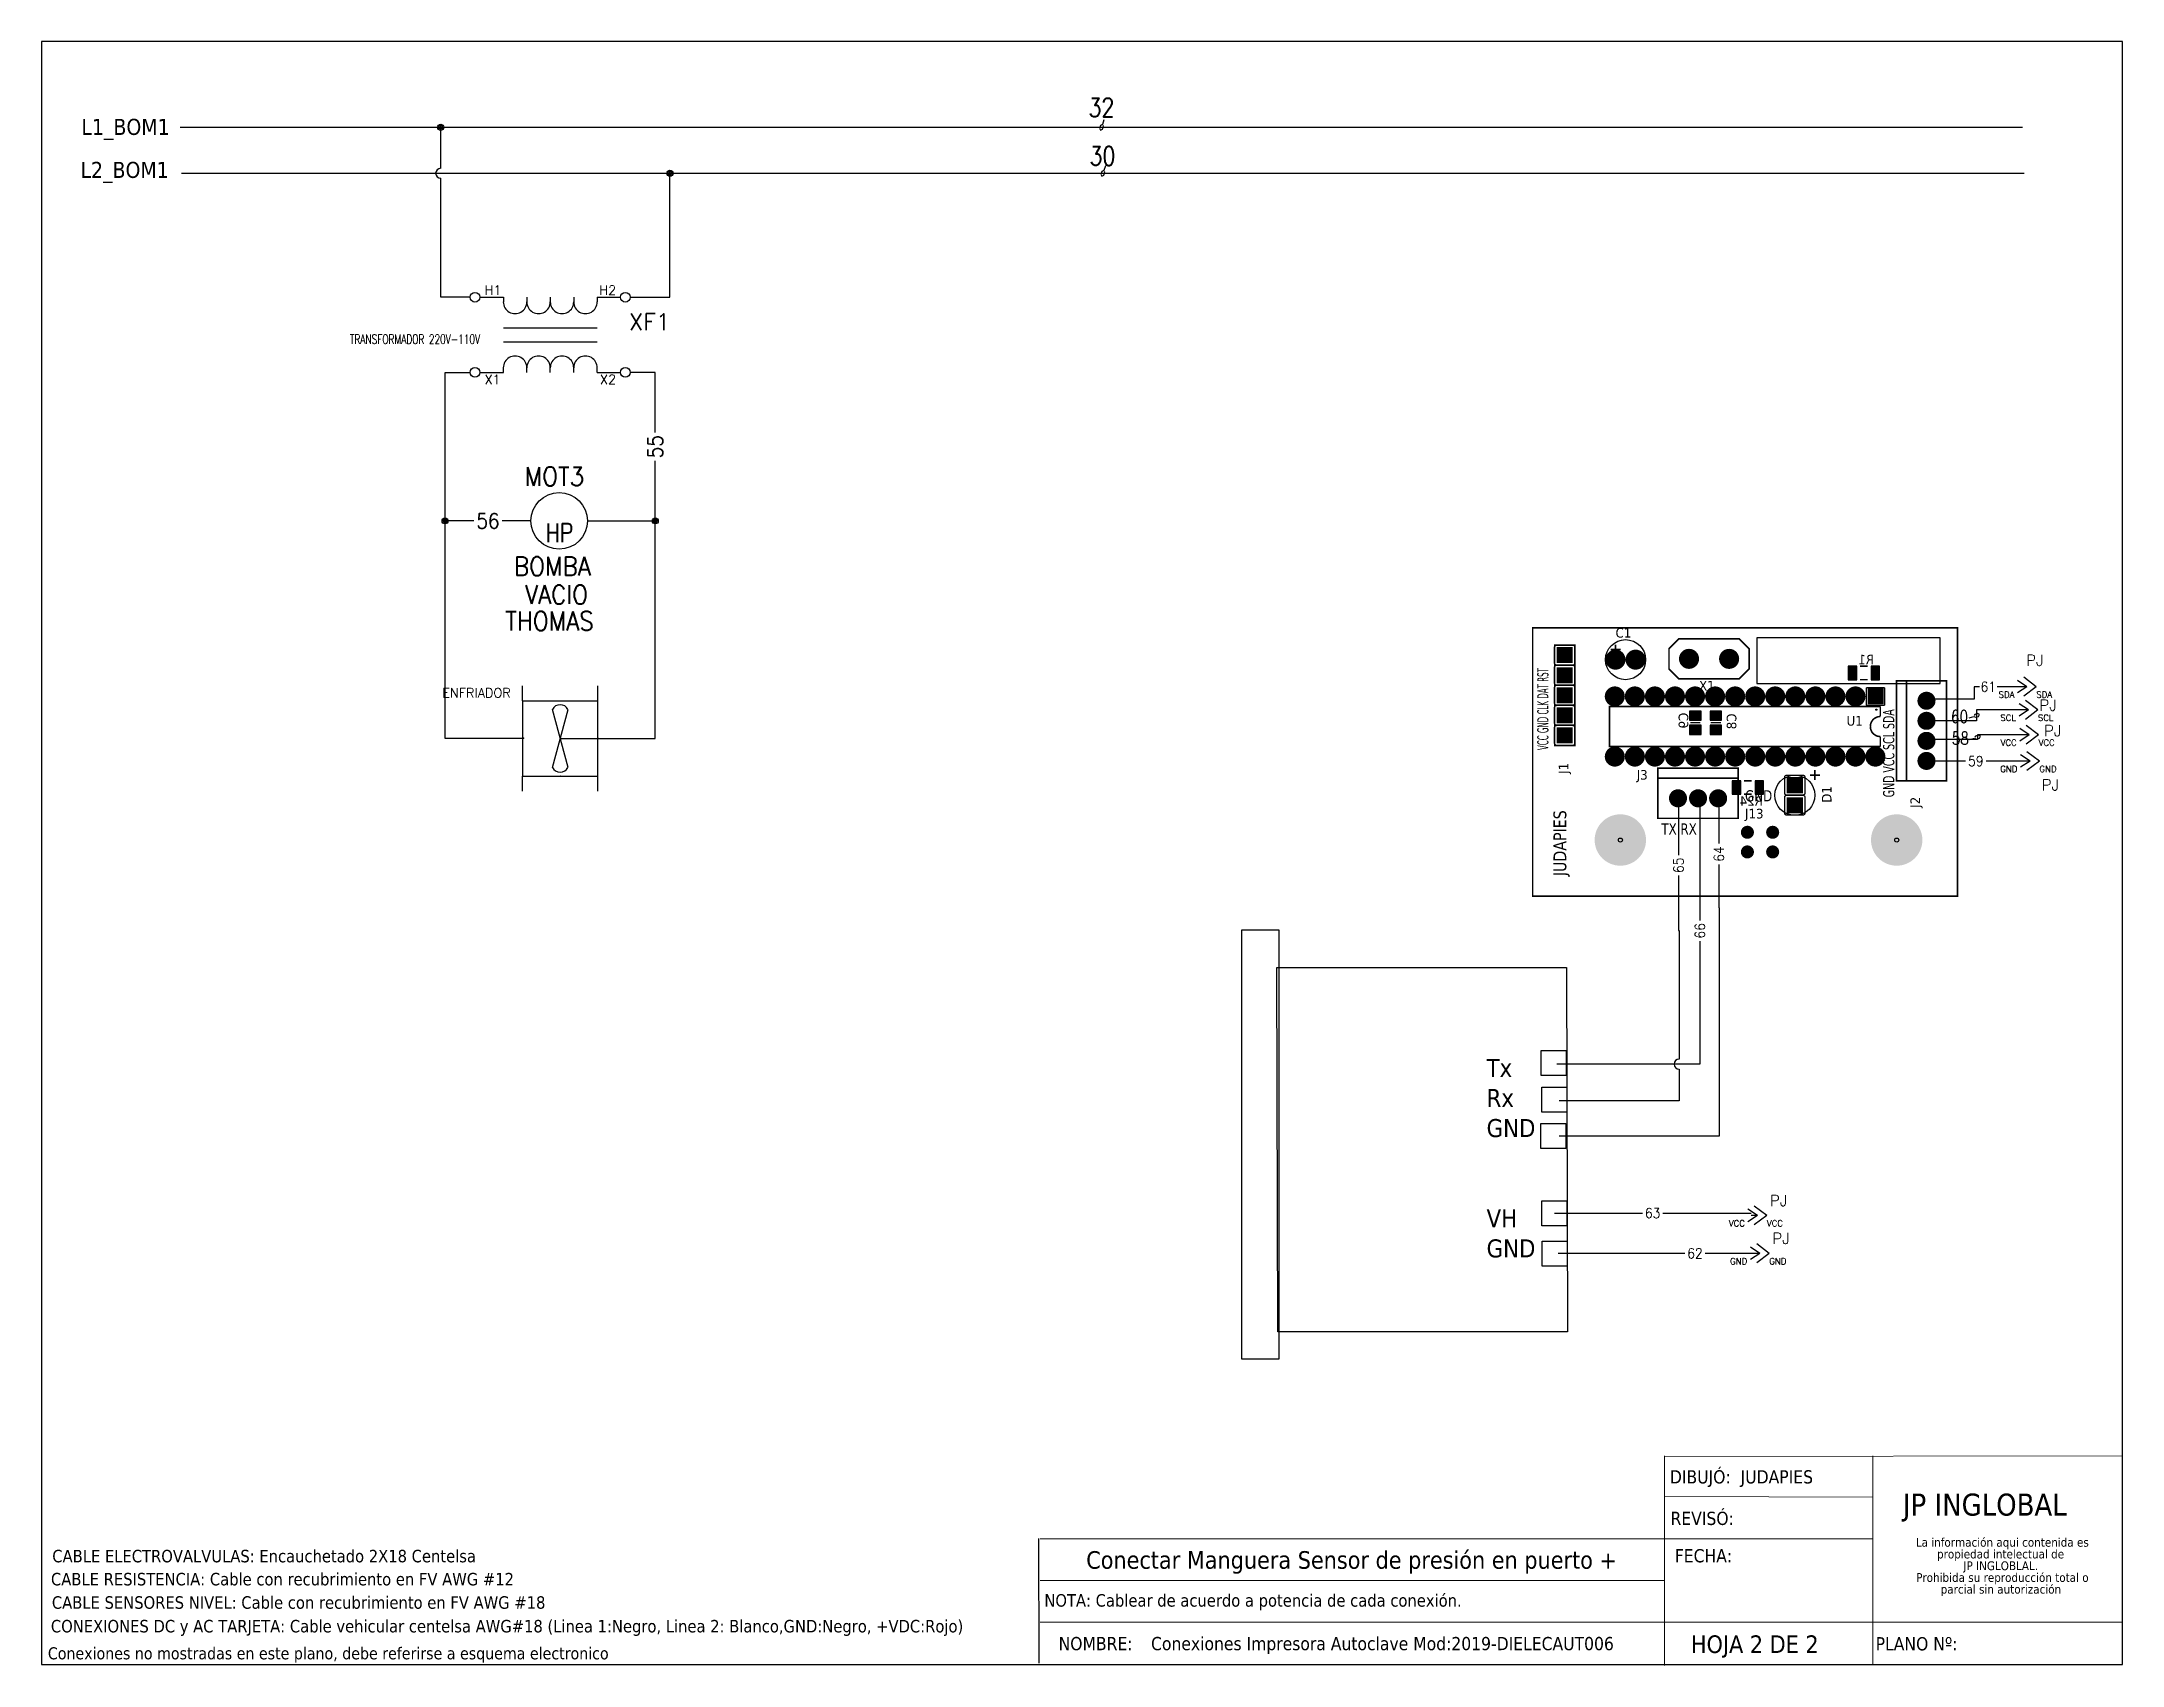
# Model space of a CAD drawing. Header units: millimetres. Extents: x 123.5 to 144.3, y 105.4 to 121.6.
import ezdxf
from ezdxf.enums import TextEntityAlignment as Align

# ---------------------------------------------------------------- set-up
doc = ezdxf.new("R2010")
doc.units = ezdxf.units.MM
doc.linetypes.add('CENTERX2', pattern=[20.32, 12.7, -2.54, 2.54, -2.54])
for name, color, linetype in [('BLK_12AWG', 7, 'Continuous'), ('CONTORNO', 179, 'Continuous'), ('DESC', 250, 'Continuous'), ('MISC', 7, 'Continuous'), ('SYMS', 7, 'Continuous'), ('TAGS', 250, 'Continuous'), ('TERMS', 250, 'Continuous'), ('WIREFIXED', 7, 'Continuous'), ('WIRES', 7, 'Continuous')]:
    doc.layers.add(name, color=color, linetype=linetype)
doc.styles.add('SLDTEXTSTYLE0', font='tahoma.ttf')
doc.styles.add('SLDTEXTSTYLE1', font='tahomabd.ttf')
doc.styles.get("Standard").update_dxf_attribs({"font": 'tahoma.ttf'})
doc.styles.add('WD', font='romans.shx')

msp = doc.modelspace()

# ---------------------------------------------------------------- texts
for s, height, width, p in [('C1', 0.096, 1.041667, (139.201, 115.646)), ('C1', 0.096, 1.041667, (139.201, 115.646)), ('C1', 0.096, 1.041667, (139.201, 115.646)), ('X1', 0.096, 1.041667, (140.034, 115.118)), ('X1', 0.096, 1.041667, (140.034, 115.118)), ('X1', 0.096, 1.041667, (140.034, 115.118)), ('U1', 0.096, 1.041667, (141.505, 114.768)), ('U1', 0.096, 1.041667, (141.505, 114.768)), ('U1', 0.096, 1.041667, (141.505, 114.768)), ('J3', 0.096, 1.041667, (139.412, 114.229)), ('J3', 0.096, 1.041667, (139.412, 114.229)), ('J3', 0.096, 1.041667, (139.412, 114.229)), ('GND', 0.112, 0.892857, (140.493, 114.012)), ('GND', 0.112, 0.892857, (140.493, 114.012)), ('GND', 0.112, 0.892857, (140.493, 114.012)), ('J13', 0.096, 1.041667, (140.492, 113.842)), ('J13', 0.096, 1.041667, (140.492, 113.842)), ('J13', 0.096, 1.041667, (140.492, 113.842)), ('TX RX', 0.112, 0.892857, (139.658, 113.681)), ('TX RX', 0.112, 0.892857, (139.658, 113.681)), ('TX RX', 0.112, 0.892857, (139.658, 113.681))]:
    msp.add_text(s, height=height, dxfattribs=dict(width=width)).set_placement(p)
at = {"text_generation_flag": 2, "width": 1.041667}
for s, p in [('R1', (141.778, 115.379)), ('R1', (141.778, 115.379)), ('R1', (141.778, 115.379)), ('R24', (140.67, 113.968)), ('R24', (140.67, 113.968)), ('R24', (140.67, 113.968))]:
    msp.add_text(s, height=0.096, dxfattribs=at).set_placement(p)
for s, height, width, p in [('VCC GND CLK DAT RST', 0.112, 0.535714, (138.532, 114.524)), ('VCC GND CLK DAT RST', 0.112, 0.535714, (138.532, 114.524)), ('VCC GND CLK DAT RST', 0.112, 0.535714, (138.532, 114.524)), ('GND VCC SCL SDA', 0.112, 0.714286, (141.981, 114.053)), ('GND VCC SCL SDA', 0.112, 0.714286, (141.981, 114.053)), ('GND VCC SCL SDA', 0.112, 0.714286, (141.981, 114.053)), ('J1', 0.096, 1.041667, (138.731, 114.287)), ('J1', 0.096, 1.041667, (138.731, 114.287)), ('J1', 0.096, 1.041667, (138.731, 114.287)), ('D1', 0.096, 1.041667, (141.355, 113.999)), ('D1', 0.096, 1.041667, (141.355, 113.999)), ('D1', 0.096, 1.041667, (141.355, 113.999)), ('J2', 0.096, 1.041667, (142.238, 113.948)), ('J2', 0.096, 1.041667, (142.238, 113.948)), ('J2', 0.096, 1.041667, (142.238, 113.948)), ('JUDAPIES', 0.128, 0.9375, (138.71, 113.266)), ('JUDAPIES', 0.128, 0.9375, (138.71, 113.266)), ('JUDAPIES', 0.128, 0.9375, (138.71, 113.266))]:
    msp.add_text(s, height=height, rotation=90, dxfattribs=dict(width=width)).set_placement(p)
for s, p in [('C9', (139.926, 114.897)), ('C9', (139.926, 114.897)), ('C9', (139.926, 114.897)), ('C8', (140.406, 114.889)), ('C8', (140.406, 114.889)), ('C8', (140.406, 114.889))]:
    msp.add_text(s, height=0.096, rotation=90, dxfattribs=at).set_placement(p)
at = {"attachment_point": 1}
for s, width, insert, char_height in [('L1_BOM1', 0.37194, (123.902, 120.82), 0.16), ('L2_BOM1', 0.37194, (123.893, 120.391), 0.16), ('Conexiones no mostradas en este plano, debe referirse a esquema electronico', 9.45621, (123.568, 105.575), 0.12)]:
    msp.add_mtext_dynamic_manual_height_columns(s, width=width, gutter_width=0.05, heights=[0], dxfattribs=dict(at, insert=insert, char_height=char_height))
at = {"color": 7, "linetype": 'Continuous', "lineweight": 0, "attachment_point": 1, "style": 'SLDTEXTSTYLE0'}
for s, insert, char_height in [('REVISÓ:', (139.749, 106.927), 0.1318), ('CABLE ELECTROVALVULAS: Encauchetado 2X18 Centelsa', (123.612, 106.547), 0.1245), ('FECHA:', (139.792, 106.554), 0.1318), ('CABLE RESISTENCIA: Cable con recubrimiento en FV AWG #12', (123.599, 106.317), 0.1245), ('CABLE SENSORES NIVEL: Cable con recubrimiento en FV AWG #18', (123.608, 106.084), 0.1245), ('NOTA: Cablear de acuerdo a potencia de cada conexión.', (133.505, 106.105), 0.1245), ('CONEXIONES DC y AC TARJETA: Cable vehicular centelsa AWG#18 (Linea 1:Negro, Linea 2: Blanco,GND:Negro, +VDC:Rojo)', (123.598, 105.848), 0.1245), ('\\pi-0.39529,l0.52705,t1.0541;NOMBRE:^IConexiones Impresora Autoclave Mod:2019-DIELECAUT006', (133.515, 105.678), 0.13176), ('HOJA 2 DE 2', (139.953, 105.694), 0.17568), ('PLANO Nº:', (141.795, 105.676), 0.1318)]:
    msp.add_mtext(s, dxfattribs=dict(at, insert=insert, char_height=char_height))
at = {"layer": 'CONTORNO', "color": 7}
for s, insert, char_height, attachment_point, style in [('DIBUJÓ:  JUDAPIES', (139.743, 107.341), 0.13176, 1, 'SLDTEXTSTYLE0'), ('    Conectar Manguera Sensor de presión en puerto +', (136.437, 106.534), 0.17568, 2, 'SLDTEXTSTYLE1')]:
    msp.add_mtext(s, dxfattribs=dict(at, insert=insert, char_height=char_height, attachment_point=attachment_point, style=style))
at = {"layer": 'CONTORNO', "insert": (142.067, 107.108), "char_height": 0.2196, "attachment_point": 1, "style": 'SLDTEXTSTYLE1'}
msp.add_mtext('JP INGLOBAL', dxfattribs=at)

# ---------------------------------------------------------------- blocks, each defined once
blk = doc.blocks.new('SW_NOTE_2')
at = {"layer": 'CONTORNO', "color": 0, "char_height": 1.0583, "attachment_point": 2, "style": 'SLDTEXTSTYLE0'}
for s, insert in [('La información aqui contenida es ', (10.29, 1.34)), ('propiedad intelectual de', (10.08, -0.07)), ('JP INGLOBLAL.', (10.1, -1.48)), ('Prohibida su reproducción total o ', (10.3, -2.89)), ('parcial sin autorización', (10.12, -4.3))]:
    blk.add_mtext(s, dxfattribs=dict(at, insert=insert))
blk = doc.blocks.new('RPAD')
blk.add_trace([(-0.5, -0.5), (-0.5, 0.5), (0.5, -0.5), (0.5, 0.5)])
blk = doc.blocks.new('EPAD')
at = {"const_width": 0.5}
blk.add_lwpolyline([(-0.25, 0, 1), (0.25, 0, 1)], format="xyb", close=True, dxfattribs=at)
blk = doc.blocks.new('HT0_01')
for p, q in [((-0.0625, 0.0625), (0.0625, 0.0625)), ((-0.0625, -0.0625), (-0.0625, 0.0625)), ((0.0625, 0.0625), (0.0625, -0.0625)), ((0.0625, -0.0625), (-0.0625, -0.0625))]:
    blk.add_line(p, q)
at = {"style": 'WD', "flags": 1}
for tag, p in [('X4TERM01', (-0.0625, 0)), ('X2TERM01', (0, 0.0625)), ('X1TERM01', (0.0625, 0)), ('X8TERM01', (0, -0.0625))]:
    blk.add_attdef(tag, p, '', height=0.01, dxfattribs=at)
blk = doc.blocks.new('Printer')
at = {"layer": 'DESC'}
for points in [[(128.944, 109.441), (129.13, 109.441), (129.13, 107.299), (128.944, 107.299)], [(129.12, 109.252), (130.563, 109.252), (130.568, 107.435), (129.125, 107.435)]]:
    blk.add_lwpolyline(points, close=True, dxfattribs=at)
at = {"layer": 'SYMS'}
for p in [(130.499, 108.776), (130.503, 108.594), (130.498, 108.413), (130.503, 108.027), (130.505, 107.825)]:
    blk.add_blockref('HT0_01', p, dxfattribs=at)
at = {"insert": (130.165, 108.797), "char_height": 0.09, "attachment_point": 1}
blk.add_mtext_dynamic_manual_height_columns('\\A1;Tx\\PRx\\PGND\\P\\P\\PVH\\PGND', width=1.89874, gutter_width=1, heights=[0], dxfattribs=at)
blk = doc.blocks.new('HC02PJ')
for p, q in [((-0.031, 0), (-0.125, 0.062)), ((-0.031, 0), (-0.125, -0.062)), ((-0.031, 0), (-0.094, 0)), ((0.062, 0), (-0.062, 0.094)), ((0.062, 0), (-0.062, -0.094))]:
    blk.add_line(p, q)
at = {"style": 'WD', "width": 0.7}
for tag, p in [('DESC1', (0.094, 0.502)), ('DESC2', (0.094, 0.417)), ('INST', (0.094, 0.328)), ('LOC', (0.094, 0.243))]:
    blk.add_attdef(tag, p, '', height=0.0625, dxfattribs=at)
at = {"style": 'WD'}
for tag, p, height, flags in [('X4TERM01', (-0.094, 0), 0.0109, 1), ('FAMILY', (0.048, 0.121), 0.01, 9), ('X1TERM02', (0.062, 0), 0.0109, 1), ('X4TERMDESC01', (-0.094, -0.018), 0.01, 1), ('X1TERMDESC02', (0.062, -0.018), 0.01, 1)]:
    blk.add_attdef(tag, p, '', height=height, dxfattribs=dict(at, flags=flags))
for tag, p, height in [('X2LINK', (-0.062, 0.125), 0.01), ('TAG2', (0.094, 0.094), 0.109), ('X8LINK', (-0.062, -0.125), 0.01)]:
    blk.add_attdef(tag, p, '', height=height, dxfattribs=at)
at = {"linetype": 'Continuous', "style": 'WD', "flags": 8}
blk.add_attdef('TERM01', text='', height=0.0625, dxfattribs=at).set_placement((-0.156, -0.047), align=Align.TOP_RIGHT)
blk.add_attdef('TERM02', text='', height=0.0625, dxfattribs=at).set_placement((0.062, -0.047), align=Align.TOP_LEFT)
blk = doc.blocks.new('WD_WNV')
at = {"linetype": 'Continuous', "style": 'WD', "width": 0.8}
blk.add_attdef('WIRENO', text='', height=0.125, dxfattribs=at).set_placement((-0.05, 0), align=Align.MIDDLE_RIGHT)
at = {"style": 'WD', "flags": 1}
for tag, p in [('W01USER', (-0.062, 0.094)), ('W02USER', (-0.062, 0.086)), ('W03USER', (-0.062, 0.078)), ('W04USER', (-0.062, 0.07)), ('W05USER', (-0.062, 0.062)), ('W06USER', (-0.062, 0.055)), ('W07USER', (-0.062, 0.047)), ('W08USER', (-0.062, 0.039)), ('W09USER', (-0.062, 0.031)), ('W10USER', (-0.062, 0.023))]:
    blk.add_attdef(tag, text='', height=0.005, dxfattribs=at).set_placement(p, align=Align.CENTER)
blk = doc.blocks.new('WD_WNH1')
at = {"style": 'WD', "width": 0.9}
blk.add_attdef('WIRENO', text='', height=0.1, dxfattribs=at).set_placement((0, 0), align=Align.MIDDLE_CENTER)
at = {"color": 7, "style": 'WD'}
for tag, p in [('X4_TINY_DOT_DONT_REMOVE', (-0.062, 0)), ('X1_TINY_DOT_DONT_REMOVE', (0.062, 0))]:
    blk.add_attdef(tag, p, '', height=0.0001, dxfattribs=at)
at = {"style": 'WD', "flags": 1}
for tag, p in [('X4TERM01', (-0.062, 0)), ('X1TERM01', (0.062, 0))]:
    blk.add_attdef(tag, p, '', height=0.01, dxfattribs=at)
for tag, p in [('W01USER', (0, 0.078)), ('W02USER', (0, 0.07)), ('W03USER', (0, 0.062)), ('W04USER', (0, 0.055)), ('W05USER', (0, 0.047)), ('W06USER', (0, 0.039)), ('W07USER', (0, 0.031)), ('W08USER', (0, 0.023)), ('W09USER', (0, 0.016)), ('W10USER', (0, 0.008))]:
    blk.add_attdef(tag, text='', height=0.005, dxfattribs=at).set_placement(p, align=Align.CENTER)
blk = doc.blocks.new('WD_WNV1')
at = {"style": 'WD', "width": 0.9}
blk.add_attdef('WIRENO', text='', height=0.1, rotation=90, dxfattribs=at).set_placement((0, 0), align=Align.MIDDLE_CENTER)
at = {"style": 'WD', "flags": 1}
for tag, p in [('W01USER', (0, 0.078)), ('W02USER', (0, 0.07)), ('W03USER', (0, 0.062)), ('W04USER', (0, 0.055)), ('W05USER', (0, 0.047)), ('W06USER', (0, 0.039)), ('W07USER', (0, 0.031)), ('W08USER', (0, 0.023)), ('W09USER', (0, 0.016)), ('W10USER', (0, 0.008))]:
    blk.add_attdef(tag, text='', height=0.005, dxfattribs=at).set_placement(p, align=Align.CENTER)
at = {"color": 7, "style": 'WD'}
for tag, p in [('X2_TINY_DOT_DONT_REMOVE', (0, 0.062)), ('X8_TINY_DOT_DONT_REMOVE', (0, -0.062))]:
    blk.add_attdef(tag, p, '', height=0.0001, dxfattribs=at)
at = {"style": 'WD', "flags": 1}
for tag, p in [('X2TERM01', (0, 0.062)), ('X8TERM01', (0, -0.062))]:
    blk.add_attdef(tag, p, '', height=0.01, dxfattribs=at)
blk = doc.blocks.new('WD_WNH')
at = {"linetype": 'Continuous', "style": 'WD', "width": 0.8}
blk.add_attdef('WIRENO', text='', height=0.125, dxfattribs=at).set_placement((0, 0.062), align=Align.CENTER)
at = {"style": 'WD', "flags": 1}
for tag, p in [('W01USER', (0, 0.078)), ('W02USER', (0, 0.07)), ('W03USER', (0, 0.062)), ('W04USER', (0, 0.055)), ('W05USER', (0, 0.047)), ('W06USER', (0, 0.039)), ('W07USER', (0, 0.031)), ('W08USER', (0, 0.023)), ('W09USER', (0, 0.016)), ('W10USER', (0, 0.008))]:
    blk.add_attdef(tag, text='', height=0.005, dxfattribs=at).set_placement(p, align=Align.CENTER)
blk = doc.blocks.new('HXF1')
for p, q in [((-0.469, 0), (-0.312, 0)), ((-0.312, 0), (-0.312, -0.031)), ((-0.156, 0), (-0.156, -0.031)), ((0, 0), (0, -0.031)), ((0.156, 0), (0.156, -0.031)), ((0.312, 0), (0.467, 0)), ((0.312, 0), (0.312, -0.031)), ((-0.312, -0.203), (0.312, -0.203)), ((-0.312, -0.297), (0.312, -0.297)), ((-0.469, -0.5), (-0.312, -0.5)), ((-0.312, -0.5), (-0.312, -0.469)), ((-0.156, -0.5), (-0.156, -0.469)), ((0, -0.5), (0, -0.469)), ((0.156, -0.5), (0.156, -0.469)), ((0.312, -0.5), (0.312, -0.469)), ((0.312, -0.5), (0.467, -0.5))]:
    blk.add_line(p, q)
for centre in [(-0.501, 0), (0.499, 0), (-0.501, -0.5), (0.499, -0.5)]:
    blk.add_circle(centre, 0.0322)
for centre, start, end in [((-0.234, -0.031), 180, 0.001), ((-0.078, -0.031), 180, 0.001), ((0.078, -0.031), 180, 0.001), ((0.234, -0.031), 180, 0.001), ((-0.234, -0.469), 0.001, 180.002), ((-0.078, -0.469), 0.001, 180.002), ((0.078, -0.469), 0.001, 180.002), ((0.234, -0.469), 0.001, 180.002)]:
    blk.add_arc(centre, 0.0781, start, end)
at = {"style": 'WD'}
for tag, p, height, flags in [('X4TERM01', (-0.533, 0), 0.0109, 1), ('X2TERM01', (-0.501, 0.032), 0.0109, 1), ('X2TERM03', (0, 0.009), 0.0109, 1), ('X2TERM02', (0.499, 0.032), 0.0109, 1), ('X1TERM02', (0.531, 0), 0.0109, 1), ('FAMILY', (0.46, -0.247), 0.01, 9), ('X4TERM04', (-0.533, -0.5), 0.0109, 1), ('X8TERM04', (-0.501, -0.532), 0.0109, 1), ('X8TERM06', (0, -0.507), 0.0109, 1), ('X8TERM05', (0.499, -0.532), 0.0109, 1), ('X1TERM05', (0.531, -0.5), 0.0109, 1)]:
    blk.add_attdef(tag, p, '', height=height, dxfattribs=dict(at, flags=flags))
at = {"linetype": 'Continuous', "style": 'WD', "flags": 8}
blk.add_attdef('TERM01', (-0.438, 0.016), '', height=0.0625, dxfattribs=at)
for tag, p in [('TERM03', (-0.031, 0.016)), ('TERM02', (0.438, 0.016))]:
    blk.add_attdef(tag, text='', height=0.0625, dxfattribs=at).set_placement(p, align=Align.RIGHT)
at = {"style": 'WD', "width": 0.7}
for tag, p in [('INST', (-0.466, -0.141)), ('DESC1', (-0.466, -0.311)), ('LOC', (-0.466, -0.226)), ('DESC2', (-0.466, -0.396))]:
    blk.add_attdef(tag, text='', height=0.0625, dxfattribs=at).set_placement(p, align=Align.RIGHT)
at = {"style": 'WD'}
blk.add_attdef('TAG1', (0.524, -0.219), '', height=0.109, dxfattribs=at)
at = {"linetype": 'Continuous', "style": 'WD', "flags": 9}
for tag, p in [('CAT', (0.485, -0.275)), ('ASSYCODE', (0.487, -0.313)), ('MFG', (0.484, -0.295))]:
    blk.add_attdef(tag, text='', height=0.01, dxfattribs=at).set_placement(p, align=Align.CENTER)
at = {"style": 'WD', "width": 0.7}
blk.add_attdef('RATING1', (0.556, -0.359), '', height=0.0938, dxfattribs=at)
at = {"linetype": 'Continuous', "style": 'WD', "flags": 8}
blk.add_attdef('TERM04', text='', height=0.0625, dxfattribs=at).set_placement((-0.438, -0.516), align=Align.TOP_LEFT)
for tag, p in [('TERM06', (-0.031, -0.516)), ('TERM05', (0.438, -0.516))]:
    blk.add_attdef(tag, text='', height=0.0625, dxfattribs=at).set_placement(p, align=Align.TOP_RIGHT)
blk = doc.blocks.new('WDDOT')
for radius in [0.03, 0.0187, 0.00929]:
    blk.add_circle((0, 0), radius)
blk = doc.blocks.new('HMO12')
blk.add_circle((0, 0), 0.188)
at = {"style": 'WD'}
for tag, width, p in [('INST', 0.7, (-0.026, 0.559)), ('LOC', 0.7, (-0.026, 0.39)), ('TAG1', 0.9, (-0.031, 0.234)), ('RATING1', 0.8, (0, 0))]:
    blk.add_attdef(tag, text='', height=0.125, dxfattribs=dict(at, width=width)).set_placement(p, align=Align.CENTER)
at = {"style": 'WD', "flags": 9}
blk.add_attdef('FAMILY', text='', height=0.01, dxfattribs=at).set_placement((-0.005, 0.17), align=Align.CENTER)
at = {"linetype": 'Continuous', "style": 'WD', "flags": 1}
for tag, p in [('MFG', (0, 0.14)), ('CAT', (0, 0.159))]:
    blk.add_attdef(tag, text='', height=0.01, dxfattribs=at).set_placement(p, align=Align.MIDDLE)
at = {"style": 'WD'}
for tag, p, width in [('DESC1', (1.126, 0.046), 0.9), ('DESC2', (1.126, -0.11), 0.9), ('DESC3', (1.126, -0.266), 0.9), ('RATING3', (1.125, -0.423), 0.8), ('RATING4', (1.125, -0.579), 0.8), ('WDTAGALT', (1.125, -0.75), 0.7)]:
    blk.add_attdef(tag, p, '', height=0.125, dxfattribs=dict(at, width=width))
at = {"style": 'WD', "flags": 1}
for tag, p in [('X4TERM01', (-0.188, 0)), ('X1TERM02', (0.188, 0)), ('X0TERM03', (0.133, -0.133))]:
    blk.add_attdef(tag, p, '', height=0.0125, dxfattribs=at)
at = {"linetype": 'Continuous', "style": 'WD', "flags": 9}
blk.add_attdef('ASSYCODE', text='', height=0.01, dxfattribs=at).set_placement((0, 0.125), align=Align.CENTER)
at = {"linetype": 'Continuous', "style": 'WD'}
blk.add_attdef('TERM01', text='', height=0.125, dxfattribs=at).set_placement((-0.231, -0.035), align=Align.TOP_RIGHT)
at = {"style": 'WD', "width": 0.8}
blk.add_attdef('RATING2', text='', height=0.125, dxfattribs=at).set_placement((0.001, -0.016), align=Align.TOP_CENTER)
at = {"linetype": 'Continuous', "style": 'WD'}
for tag, p in [('TERM02', (0.231, -0.035)), ('TERM03', (0.062, -0.219))]:
    blk.add_attdef(tag, text='', height=0.125, dxfattribs=at).set_placement(p, align=Align.TOP_LEFT)
blk = doc.blocks.new('HM1_AXIAL_FLOW_FAN1')
for p, q in [((-0.5, 0.5), (-0.5, 0.7)), ((0.5, 0.5), (0.5, 0.7)), ((-0.5, 0.5), (0.5, 0.5)), ((-0.5, 0.5), (-0.5, -0.5)), ((-0.104, -0.386), (0.104, 0.386)), ((0.104, -0.386), (-0.104, 0.386)), ((0.5, -0.5), (0.5, 0.5)), ((0, 0), (0.75, 0)), ((-0.5, -0.5), (0.5, -0.5)), ((-0.5, -0.7), (-0.5, -0.5)), ((0.5, -0.7), (0.5, -0.5))]:
    blk.add_line(p, q)
for centre, start, end in [((0, 0.333), 27.1247, 152.8753), ((0, -0.333), 207.1247, 332.8753)]:
    blk.add_arc(centre, 0.116, start, end)
at = {"style": 'WD'}
for tag, height, p in [('INST', 0.125, (-0.658, 0.914)), ('LOC', 0.125, (-0.66, 0.738)), ('TAG1', 0.125, (-0.658, 0.544)), ('TERM01', 0.0625, (-0.51, 0.016))]:
    blk.add_attdef(tag, text='', height=height, dxfattribs=at).set_placement(p, align=Align.RIGHT)
for tag, p, height in [('TERM04', (0.009, 0.51), 0.0625), ('X2TERM04', (0, 0.5), 0.005), ('X4TERM01', (-0.5, 0), 0.01), ('X1TERM03', (0.5, 0), 0.005), ('TERM03', (0.511, 0.012), 0.0625), ('RATING1', (0.549, -0.237), 0.125), ('X8TERM02', (0, -0.5), 0.005), ('TERM02', (0.002, -0.573), 0.0625), ('DESC1', (0.549, -0.453), 0.125), ('DESC2', (0.549, -0.637), 0.125), ('DESC3', (0.549, -0.827), 0.125), ('WDTAGALT', (0.569, -1.005), 0.125)]:
    blk.add_attdef(tag, p, '', height=height, dxfattribs=at)
blk.add_attdef('XREF', text='', height=0.0625, rotation=0.0625, dxfattribs=at).set_placement((0.726, 0.558), align=Align.TOP_CENTER)
at = {"style": 'WD', "flags": 1}
for tag, p in [('FAMILY', (-0.587, -0.278)), ('CAT', (-0.587, -0.322)), ('MFG', (-0.585, -0.353)), ('WDTYPE', (-0.572, -0.419)), ('ASSYCODE', (-0.557, -0.383))]:
    blk.add_attdef(tag, text='', height=0.01, dxfattribs=at).set_placement(p, align=Align.CENTER)

# ---------------------------------------------------------------- linework, layer by layer
at = {"color": 7, "linetype": 'Continuous'}
for p, q in [((144.256, 121.59), (123.506, 121.59)), ((123.506, 121.59), (123.506, 105.405)), ((144.256, 105.405), (144.256, 121.59)), ((123.506, 105.405), (144.256, 105.405))]:
    msp.add_line(p, q, dxfattribs=at)
at = {"color": 7, "linetype": 'CENTERX2', "lineweight": 0}
for p in [(144.256, 108.823), (133.462, 105.405)]:
    msp.add_line(p, (144.256, 105.405), dxfattribs=at)
at = {"color": 7, "linetype": 'Continuous', "lineweight": 0}
for p, q in [((144.256, 107.486), (139.686, 107.478)), ((139.691, 107.486), (139.691, 105.394)), ((141.766, 107.486), (141.766, 105.397)), ((141.766, 107.071), (139.692, 107.079)), ((141.766, 106.656), (133.465, 106.656)), ((139.691, 106.241), (133.465, 106.241)), ((144.256, 105.826), (133.465, 105.826))]:
    msp.add_line(p, q, dxfattribs=at)
for points, const_width in [([(138.375, 113.067), (142.612, 113.067), (142.612, 115.744), (138.375, 115.744), (138.375, 113.067)], 0.016), ([(138.375, 113.067), (142.612, 113.067), (142.612, 115.744), (138.375, 115.744), (138.375, 113.067)], 0.016), ([(138.375, 113.067), (142.612, 113.067), (142.612, 115.744), (138.375, 115.744), (138.375, 113.067)], 0.016), ([(138.594, 114.571), (138.794, 114.571), (138.794, 115.571), (138.594, 115.571), (138.594, 114.571)], 0.016), ([(138.594, 114.571), (138.794, 114.571), (138.794, 115.571), (138.594, 115.571), (138.594, 114.571)], 0.016), ([(138.594, 114.571), (138.794, 114.571), (138.794, 115.571), (138.594, 115.571), (138.594, 114.571)], 0.016), ([(139.201, 115.576), (139.201, 115.476)], 0.016), ([(139.201, 115.576), (139.201, 115.476)], 0.016), ([(139.201, 115.576), (139.201, 115.476)], 0.016), ([(140.434, 115.234), (139.834, 115.234), (139.734, 115.334), (139.734, 115.534), (139.834, 115.634), (140.434, 115.634), (140.534, 115.534), (140.534, 115.334), (140.434, 115.234)], 0.016), ([(140.434, 115.234), (139.834, 115.234), (139.734, 115.334), (139.734, 115.534), (139.834, 115.634), (140.434, 115.634), (140.534, 115.534), (140.534, 115.334), (140.434, 115.234)], 0.016), ([(140.434, 115.234), (139.834, 115.234), (139.734, 115.334), (139.734, 115.534), (139.834, 115.634), (140.434, 115.634), (140.534, 115.534), (140.534, 115.334), (140.434, 115.234)], 0.016), ([(139.151, 115.526), (139.251, 115.526)], 0.016), ([(139.151, 115.526), (139.251, 115.526)], 0.016), ([(139.151, 115.526), (139.251, 115.526)], 0.016), ([(141.717, 115.36), (141.638, 115.36)], 0.0157), ([(141.717, 115.36), (141.638, 115.36)], 0.0157), ([(141.717, 115.36), (141.638, 115.36)], 0.0157), ([(141.717, 115.226), (141.638, 115.226)], 0.0157), ([(141.717, 115.226), (141.638, 115.226)], 0.0157), ([(141.717, 115.226), (141.638, 115.226)], 0.0157), ([(142.002, 114.216), (142.502, 114.216), (142.502, 115.216), (142.002, 115.216), (142.002, 114.216)], 0.016), ([(142.002, 114.216), (142.502, 114.216), (142.502, 115.216), (142.002, 115.216), (142.002, 114.216)], 0.016), ([(142.002, 114.216), (142.502, 114.216), (142.502, 115.216), (142.002, 115.216), (142.002, 114.216)], 0.016), ([(142.102, 114.216), (142.102, 115.216)], 0.016), ([(142.102, 114.216), (142.102, 115.216)], 0.016), ([(142.102, 114.216), (142.102, 115.216)], 0.016), ([(141.842, 114.959), (139.142, 114.959), (139.142, 114.559), (141.842, 114.559)], 0.016), ([(141.842, 114.959), (139.142, 114.959), (139.142, 114.559), (141.842, 114.559)], 0.016), ([(141.842, 114.959), (139.142, 114.959), (139.142, 114.559), (141.842, 114.559)], 0.016), ([(141.842, 114.959), (141.842, 114.859)], 0.016), ([(141.842, 114.959), (141.842, 114.859)], 0.016), ([(141.842, 114.959), (141.842, 114.859)], 0.016), ([(139.946, 114.797), (140.048, 114.797)], 0.0157), ([(139.946, 114.797), (140.048, 114.797)], 0.0157), ([(139.946, 114.797), (140.048, 114.797)], 0.0157), ([(140.15, 114.797), (140.253, 114.797)], 0.0157), ([(140.15, 114.797), (140.253, 114.797)], 0.0157), ([(140.15, 114.797), (140.253, 114.797)], 0.0157), ([(141.842, 114.859), (141.822, 114.857), (141.803, 114.851), (141.786, 114.842), (141.771, 114.83), (141.759, 114.815), (141.75, 114.798), (141.744, 114.779), (141.742, 114.759)], 0.016), ([(141.842, 114.859), (141.822, 114.857), (141.803, 114.851), (141.786, 114.842), (141.771, 114.83), (141.759, 114.815), (141.75, 114.798), (141.744, 114.779), (141.742, 114.759)], 0.016), ([(141.842, 114.859), (141.822, 114.857), (141.803, 114.851), (141.786, 114.842), (141.771, 114.83), (141.759, 114.815), (141.75, 114.798), (141.744, 114.779), (141.742, 114.759)], 0.016), ([(141.842, 114.659), (141.822, 114.661), (141.803, 114.666), (141.786, 114.676), (141.771, 114.688), (141.759, 114.702), (141.75, 114.719), (141.744, 114.738), (141.742, 114.759)], 0.016), ([(141.842, 114.659), (141.822, 114.661), (141.803, 114.666), (141.786, 114.676), (141.771, 114.688), (141.759, 114.702), (141.75, 114.719), (141.744, 114.738), (141.742, 114.759)], 0.016), ([(141.842, 114.659), (141.822, 114.661), (141.803, 114.666), (141.786, 114.676), (141.771, 114.688), (141.759, 114.702), (141.75, 114.719), (141.744, 114.738), (141.742, 114.759)], 0.016), ([(141.842, 114.559), (141.842, 114.659)], 0.016), ([(141.842, 114.559), (141.842, 114.659)], 0.016), ([(141.842, 114.559), (141.842, 114.659)], 0.016), ([(139.624, 113.843), (140.424, 113.843), (140.424, 114.343), (139.624, 114.343), (139.624, 113.843)], 0.016), ([(139.624, 113.843), (140.424, 113.843), (140.424, 114.343), (139.624, 114.343), (139.624, 113.843)], 0.016), ([(139.624, 113.843), (140.424, 113.843), (140.424, 114.343), (139.624, 114.343), (139.624, 113.843)], 0.016), ([(139.624, 114.243), (140.424, 114.243)], 0.016), ([(139.624, 114.243), (140.424, 114.243)], 0.016), ([(139.624, 114.243), (140.424, 114.243)], 0.016), ([(140.481, 114.218), (140.56, 114.218)], 0.0157), ([(140.481, 114.218), (140.56, 114.218)], 0.0157), ([(140.481, 114.218), (140.56, 114.218)], 0.0157), ([(141.239, 114.274), (141.139, 114.274)], 0.016), ([(141.239, 114.274), (141.139, 114.274)], 0.016), ([(141.239, 114.274), (141.139, 114.274)], 0.016), ([(141.189, 114.324), (141.189, 114.224)], 0.016), ([(141.189, 114.324), (141.189, 114.224)], 0.016), ([(141.189, 114.324), (141.189, 114.224)], 0.016), ([(140.481, 114.084), (140.56, 114.084)], 0.0157), ([(140.481, 114.084), (140.56, 114.084)], 0.0157), ([(140.481, 114.084), (140.56, 114.084)], 0.0157)]:
    msp.add_lwpolyline(points, dxfattribs=dict(const_width=const_width))
msp.add_lwpolyline([(140.609, 115.187), (142.44, 115.187), (142.44, 115.642), (140.609, 115.642), (140.609, 115.187)])
for points in [[(138.594, 115.391), (138.594, 115.551), (138.594, 115.553), (138.595, 115.555), (138.595, 115.557), (138.596, 115.558), (138.597, 115.56), (138.598, 115.562), (138.599, 115.563), (138.6, 115.565), (138.602, 115.566), (138.603, 115.567), (138.605, 115.568), (138.607, 115.569), (138.608, 115.57), (138.61, 115.57), (138.612, 115.57), (138.614, 115.571), (138.774, 115.571), (138.776, 115.57), (138.778, 115.57), (138.78, 115.57), (138.782, 115.569), (138.784, 115.568), (138.786, 115.567), (138.787, 115.566), (138.789, 115.565), (138.79, 115.563), (138.791, 115.562), (138.792, 115.56), (138.793, 115.558), (138.794, 115.557), (138.794, 115.555), (138.794, 115.553), (138.794, 115.551), (138.794, 115.391), (138.794, 115.388), (138.794, 115.386), (138.794, 115.385), (138.793, 115.383), (138.792, 115.381), (138.791, 115.379), (138.79, 115.378), (138.789, 115.376), (138.787, 115.375), (138.786, 115.374), (138.784, 115.373), (138.782, 115.372), (138.78, 115.371), (138.778, 115.371), (138.776, 115.371), (138.774, 115.371), (138.614, 115.371), (138.612, 115.371), (138.61, 115.371), (138.608, 115.371), (138.607, 115.372), (138.605, 115.373), (138.603, 115.374), (138.602, 115.375), (138.6, 115.376), (138.599, 115.378), (138.598, 115.379), (138.597, 115.381), (138.596, 115.383), (138.595, 115.385), (138.595, 115.386), (138.594, 115.388), (138.594, 115.391)], [(138.594, 115.191), (138.594, 115.351), (138.594, 115.353), (138.595, 115.355), (138.595, 115.357), (138.596, 115.358), (138.597, 115.36), (138.598, 115.362), (138.599, 115.363), (138.6, 115.365), (138.602, 115.366), (138.603, 115.367), (138.605, 115.368), (138.607, 115.369), (138.608, 115.37), (138.61, 115.37), (138.612, 115.37), (138.614, 115.371), (138.774, 115.371), (138.776, 115.37), (138.778, 115.37), (138.78, 115.37), (138.782, 115.369), (138.784, 115.368), (138.786, 115.367), (138.787, 115.366), (138.789, 115.365), (138.79, 115.363), (138.791, 115.362), (138.792, 115.36), (138.793, 115.358), (138.794, 115.357), (138.794, 115.355), (138.794, 115.353), (138.794, 115.351), (138.794, 115.191), (138.794, 115.188), (138.794, 115.186), (138.794, 115.185), (138.793, 115.183), (138.792, 115.181), (138.791, 115.179), (138.79, 115.178), (138.789, 115.176), (138.787, 115.175), (138.786, 115.174), (138.784, 115.173), (138.782, 115.172), (138.78, 115.171), (138.778, 115.171), (138.776, 115.171), (138.774, 115.171), (138.614, 115.171), (138.612, 115.171), (138.61, 115.171), (138.608, 115.171), (138.607, 115.172), (138.605, 115.173), (138.603, 115.174), (138.602, 115.175), (138.6, 115.176), (138.599, 115.178), (138.598, 115.179), (138.597, 115.181), (138.596, 115.183), (138.595, 115.185), (138.595, 115.186), (138.594, 115.188), (138.594, 115.191)], [(138.594, 114.991), (138.594, 115.151), (138.594, 115.153), (138.595, 115.155), (138.595, 115.157), (138.596, 115.158), (138.597, 115.16), (138.598, 115.162), (138.599, 115.163), (138.6, 115.165), (138.602, 115.166), (138.603, 115.167), (138.605, 115.168), (138.607, 115.169), (138.608, 115.17), (138.61, 115.17), (138.612, 115.17), (138.614, 115.171), (138.774, 115.171), (138.776, 115.17), (138.778, 115.17), (138.78, 115.17), (138.782, 115.169), (138.784, 115.168), (138.786, 115.167), (138.787, 115.166), (138.789, 115.165), (138.79, 115.163), (138.791, 115.162), (138.792, 115.16), (138.793, 115.158), (138.794, 115.157), (138.794, 115.155), (138.794, 115.153), (138.794, 115.151), (138.794, 114.991), (138.794, 114.988), (138.794, 114.986), (138.794, 114.985), (138.793, 114.983), (138.792, 114.981), (138.791, 114.979), (138.79, 114.978), (138.789, 114.976), (138.787, 114.975), (138.786, 114.974), (138.784, 114.973), (138.782, 114.972), (138.78, 114.971), (138.778, 114.971), (138.776, 114.971), (138.774, 114.971), (138.614, 114.971), (138.612, 114.971), (138.61, 114.971), (138.608, 114.971), (138.607, 114.972), (138.605, 114.973), (138.603, 114.974), (138.602, 114.975), (138.6, 114.976), (138.599, 114.978), (138.598, 114.979), (138.597, 114.981), (138.596, 114.983), (138.595, 114.985), (138.595, 114.986), (138.594, 114.988), (138.594, 114.991)], [(141.607, 115.36), (141.521, 115.36), (141.521, 115.226), (141.607, 115.226), (141.607, 115.36)], [(141.835, 115.36), (141.749, 115.36), (141.749, 115.226), (141.835, 115.226), (141.835, 115.36)], [(138.594, 114.791), (138.594, 114.951), (138.594, 114.953), (138.595, 114.955), (138.595, 114.957), (138.596, 114.958), (138.597, 114.96), (138.598, 114.962), (138.599, 114.963), (138.6, 114.965), (138.602, 114.966), (138.603, 114.967), (138.605, 114.968), (138.607, 114.969), (138.608, 114.97), (138.61, 114.97), (138.612, 114.97), (138.614, 114.971), (138.774, 114.971), (138.776, 114.97), (138.778, 114.97), (138.78, 114.97), (138.782, 114.969), (138.784, 114.968), (138.786, 114.967), (138.787, 114.966), (138.789, 114.965), (138.79, 114.963), (138.791, 114.962), (138.792, 114.96), (138.793, 114.958), (138.794, 114.957), (138.794, 114.955), (138.794, 114.953), (138.794, 114.951), (138.794, 114.791), (138.794, 114.788), (138.794, 114.786), (138.794, 114.785), (138.793, 114.783), (138.792, 114.781), (138.791, 114.779), (138.79, 114.778), (138.789, 114.776), (138.787, 114.775), (138.786, 114.774), (138.784, 114.773), (138.782, 114.772), (138.78, 114.771), (138.778, 114.771), (138.776, 114.771), (138.774, 114.771), (138.614, 114.771), (138.612, 114.771), (138.61, 114.771), (138.608, 114.771), (138.607, 114.772), (138.605, 114.773), (138.603, 114.774), (138.602, 114.775), (138.6, 114.776), (138.599, 114.778), (138.598, 114.779), (138.597, 114.781), (138.596, 114.783), (138.595, 114.785), (138.595, 114.786), (138.594, 114.788), (138.594, 114.791)], [(141.884, 115.139), (141.884, 114.979), (141.883, 114.977), (141.883, 114.975), (141.882, 114.973), (141.881, 114.972), (141.879, 114.97), (141.878, 114.97), (141.876, 114.969), (141.874, 114.969), (141.714, 114.969), (141.712, 114.969), (141.71, 114.97), (141.708, 114.97), (141.706, 114.972), (141.705, 114.973), (141.704, 114.975), (141.704, 114.977), (141.704, 114.979), (141.704, 115.139), (141.704, 115.141), (141.704, 115.143), (141.705, 115.144), (141.706, 115.146), (141.708, 115.147), (141.71, 115.148), (141.712, 115.149), (141.714, 115.149), (141.874, 115.149), (141.876, 115.149), (141.878, 115.148), (141.879, 115.147), (141.881, 115.146), (141.882, 115.144), (141.883, 115.143), (141.883, 115.141), (141.884, 115.139)], [(138.594, 114.591), (138.594, 114.751), (138.594, 114.753), (138.595, 114.755), (138.595, 114.757), (138.596, 114.758), (138.597, 114.76), (138.598, 114.762), (138.599, 114.763), (138.6, 114.765), (138.602, 114.766), (138.603, 114.767), (138.605, 114.768), (138.607, 114.769), (138.608, 114.77), (138.61, 114.77), (138.612, 114.77), (138.614, 114.771), (138.774, 114.771), (138.776, 114.77), (138.778, 114.77), (138.78, 114.77), (138.782, 114.769), (138.784, 114.768), (138.786, 114.767), (138.787, 114.766), (138.789, 114.765), (138.79, 114.763), (138.791, 114.762), (138.792, 114.76), (138.793, 114.758), (138.794, 114.757), (138.794, 114.755), (138.794, 114.753), (138.794, 114.751), (138.794, 114.591), (138.794, 114.588), (138.794, 114.586), (138.794, 114.585), (138.793, 114.583), (138.792, 114.581), (138.791, 114.579), (138.79, 114.578), (138.789, 114.576), (138.787, 114.575), (138.786, 114.574), (138.784, 114.573), (138.782, 114.572), (138.78, 114.571), (138.778, 114.571), (138.776, 114.571), (138.774, 114.571), (138.614, 114.571), (138.612, 114.571), (138.61, 114.571), (138.608, 114.571), (138.607, 114.572), (138.605, 114.573), (138.603, 114.574), (138.602, 114.575), (138.6, 114.576), (138.599, 114.578), (138.598, 114.579), (138.597, 114.581), (138.596, 114.583), (138.595, 114.585), (138.595, 114.586), (138.594, 114.588), (138.594, 114.591)], [(139.94, 114.912), (139.94, 114.822), (140.054, 114.822), (140.054, 114.912), (139.94, 114.912)], [(139.94, 114.771), (139.94, 114.681), (140.054, 114.681), (140.054, 114.771), (139.94, 114.771)], [(140.144, 114.912), (140.144, 114.822), (140.258, 114.822), (140.258, 114.912), (140.144, 114.912)], [(140.144, 114.771), (140.144, 114.681), (140.258, 114.681), (140.258, 114.771), (140.144, 114.771)], [(140.363, 114.084), (140.449, 114.084), (140.449, 114.218), (140.363, 114.218), (140.363, 114.084)], [(140.592, 114.084), (140.678, 114.084), (140.678, 114.218), (140.592, 114.218), (140.592, 114.084)], [(141.089, 114.254), (141.089, 114.094), (141.089, 114.092), (141.088, 114.09), (141.088, 114.088), (141.087, 114.087), (141.087, 114.085), (141.086, 114.083), (141.084, 114.082), (141.083, 114.08), (141.082, 114.079), (141.08, 114.078), (141.079, 114.077), (141.077, 114.076), (141.075, 114.075), (141.073, 114.075), (141.071, 114.075), (141.069, 114.074), (140.909, 114.074), (140.907, 114.075), (140.905, 114.075), (140.903, 114.075), (140.901, 114.076), (140.899, 114.077), (140.898, 114.078), (140.896, 114.079), (140.895, 114.08), (140.893, 114.082), (140.892, 114.083), (140.891, 114.085), (140.89, 114.087), (140.89, 114.088), (140.889, 114.09), (140.889, 114.092), (140.889, 114.094), (140.889, 114.254), (140.889, 114.257), (140.889, 114.259), (140.89, 114.261), (140.89, 114.262), (140.891, 114.264), (140.892, 114.266), (140.893, 114.267), (140.895, 114.269), (140.896, 114.27), (140.898, 114.271), (140.899, 114.272), (140.901, 114.273), (140.903, 114.274), (140.905, 114.274), (140.907, 114.274), (140.909, 114.274), (141.069, 114.274), (141.071, 114.274), (141.073, 114.274), (141.075, 114.274), (141.077, 114.273), (141.079, 114.272), (141.08, 114.271), (141.082, 114.27), (141.083, 114.269), (141.084, 114.267), (141.086, 114.266), (141.087, 114.264), (141.087, 114.262), (141.088, 114.261), (141.088, 114.259), (141.089, 114.257), (141.089, 114.254)], [(141.089, 114.054), (141.089, 113.894), (141.089, 113.892), (141.088, 113.89), (141.088, 113.888), (141.087, 113.887), (141.087, 113.885), (141.086, 113.883), (141.084, 113.882), (141.083, 113.88), (141.082, 113.879), (141.08, 113.878), (141.079, 113.877), (141.077, 113.876), (141.075, 113.875), (141.073, 113.875), (141.071, 113.875), (141.069, 113.874), (140.909, 113.874), (140.907, 113.875), (140.905, 113.875), (140.903, 113.875), (140.901, 113.876), (140.899, 113.877), (140.898, 113.878), (140.896, 113.879), (140.895, 113.88), (140.893, 113.882), (140.892, 113.883), (140.891, 113.885), (140.89, 113.887), (140.89, 113.888), (140.889, 113.89), (140.889, 113.892), (140.889, 113.894), (140.889, 114.054), (140.889, 114.057), (140.889, 114.059), (140.89, 114.061), (140.89, 114.062), (140.891, 114.064), (140.892, 114.066), (140.893, 114.067), (140.895, 114.069), (140.896, 114.07), (140.898, 114.071), (140.899, 114.072), (140.901, 114.073), (140.903, 114.074), (140.905, 114.074), (140.907, 114.074), (140.909, 114.074), (141.069, 114.074), (141.071, 114.074), (141.073, 114.074), (141.075, 114.074), (141.077, 114.073), (141.079, 114.072), (141.08, 114.071), (141.082, 114.07), (141.083, 114.069), (141.084, 114.067), (141.086, 114.066), (141.087, 114.064), (141.087, 114.062), (141.088, 114.061), (141.088, 114.059), (141.089, 114.057), (141.089, 114.054)]]:
    msp.add_lwpolyline(points, close=True)
for centre, radius in [((139.301, 115.426), 0.2), ((139.301, 115.426), 0.2), ((139.301, 115.426), 0.2), ((138.694, 115.471), 0.05), ((139.201, 115.426), 0.05), ((139.401, 115.426), 0.05), ((139.934, 115.434), 0.05), ((140.334, 115.434), 0.05), ((138.694, 115.271), 0.05), ((138.694, 115.071), 0.05), ((139.194, 115.059), 0.02), ((139.394, 115.059), 0.02), ((139.594, 115.059), 0.02), ((139.794, 115.059), 0.02), ((139.994, 115.059), 0.02), ((140.194, 115.059), 0.02), ((140.394, 115.059), 0.02), ((140.594, 115.059), 0.02), ((140.794, 115.059), 0.02), ((140.994, 115.059), 0.02), ((141.194, 115.059), 0.02), ((141.394, 115.059), 0.02), ((141.594, 115.059), 0.02), ((141.794, 115.059), 0.02), ((142.302, 115.016), 0.02), ((138.694, 114.871), 0.05), ((141.802, 114.927), 0.00566), ((141.802, 114.927), 0.00566), ((141.802, 114.927), 0.00566), ((142.302, 114.816), 0.02), ((138.694, 114.671), 0.05), ((142.302, 114.616), 0.02), ((139.194, 114.459), 0.02), ((139.394, 114.459), 0.02), ((139.594, 114.459), 0.02), ((139.794, 114.459), 0.02), ((139.994, 114.459), 0.02), ((140.194, 114.459), 0.02), ((140.394, 114.459), 0.02), ((140.594, 114.459), 0.02), ((140.794, 114.459), 0.02), ((140.994, 114.459), 0.02), ((141.194, 114.459), 0.02), ((141.394, 114.459), 0.02), ((141.594, 114.459), 0.02), ((141.792, 114.459), 0.02), ((142.302, 114.416), 0.02), ((140.989, 114.074), 0.2), ((140.989, 114.074), 0.2), ((140.989, 114.074), 0.2), ((140.989, 114.174), 0.05), ((139.824, 114.043), 0.02), ((140.024, 114.043), 0.02), ((140.224, 114.043), 0.02), ((140.989, 113.974), 0.05), ((140.989, 114.074), 0), ((140.989, 114.074), 0), ((140.989, 114.074), 0), ((139.249, 113.627), 0.02), ((142.005, 113.627), 0.02)]:
    msp.add_circle(centre, radius)
at = {"layer": 'BLK_12AWG'}
for p, q in [((124.886, 120.736), (143.261, 120.736)), ((127.485, 120.327), (127.485, 120.736)), ((124.901, 120.277), (143.276, 120.277)), ((127.485, 119.041), (127.485, 120.227)), ((129.771, 119.041), (129.771, 120.277)), ((127.779, 119.041), (127.485, 119.041)), ((129.375, 119.041), (129.771, 119.041))]:
    msp.add_line(p, q, dxfattribs=at)
msp.add_arc((127.485, 120.277), 0.05, 90, 270, dxfattribs=at)
at = {"layer": 'DESC'}
msp.add_line((133.453, 105.415), (133.449, 106.661), dxfattribs=at)
at = {"layer": 'WIREFIXED'}
for points in [[(134.099, 120.811), (134.084, 120.765), (134.064, 120.755), (134.054, 120.726), (134.064, 120.706), (134.084, 120.716), (134.094, 120.746), (134.089, 120.755)], [(134.114, 120.352), (134.098, 120.306), (134.079, 120.296), (134.069, 120.267), (134.079, 120.247), (134.098, 120.257), (134.108, 120.287), (134.103, 120.296)], [(142.727, 114.845), (142.773, 114.86), (142.792, 114.851), (142.822, 114.86), (142.832, 114.88), (142.812, 114.89), (142.783, 114.88), (142.778, 114.87)], [(142.735, 114.629), (142.78, 114.644), (142.8, 114.634), (142.83, 114.644), (142.84, 114.664), (142.82, 114.674), (142.79, 114.664), (142.785, 114.654)]]:
    msp.add_lwpolyline(points, dxfattribs=at)
at = {"layer": 'WIRES'}
for p, q in [((127.529, 116.81), (127.529, 118.291)), ((127.529, 118.291), (127.779, 118.291)), ((129.625, 118.291), (129.375, 118.291)), ((129.625, 117.691), (129.625, 118.291)), ((129.625, 116.81), (129.625, 117.41)), ((127.529, 114.64), (127.529, 116.81)), ((127.817, 116.81), (127.529, 116.81)), ((128.386, 116.81), (128.098, 116.81)), ((128.948, 116.81), (129.625, 116.81)), ((129.625, 114.64), (129.625, 116.81)), ((142.779, 115.032), (142.332, 115.032)), ((142.779, 115.156), (142.779, 115.032)), ((142.829, 115.156), (142.779, 115.156)), ((143.241, 115.156), (143.007, 115.156)), ((142.802, 114.816), (142.308, 114.816)), ((143.257, 114.924), (142.802, 114.924)), ((142.802, 114.924), (142.802, 114.816)), ((128.302, 114.64), (127.529, 114.64)), ((129.052, 114.64), (129.625, 114.64)), ((142.81, 114.631), (142.301, 114.631)), ((143.264, 114.676), (142.81, 114.676)), ((142.81, 114.676), (142.81, 114.631)), ((142.692, 114.414), (142.316, 114.414)), ((143.272, 114.414), (142.896, 114.414)), ((139.829, 114.024), (139.829, 113.477)), ((140.043, 114.049), (140.043, 112.823)), ((140.232, 114.025), (140.232, 113.591)), ((140.232, 113.383), (140.232, 112.949)), ((139.829, 113.273), (139.829, 112.726)), ((140.233, 112.949), (140.233, 110.672)), ((139.829, 112.726), (139.836, 112.726)), ((139.836, 112.726), (139.836, 111.442)), ((140.043, 112.619), (140.043, 111.392)), ((140.043, 111.392), (138.616, 111.392)), ((139.836, 111.342), (139.836, 111.027)), ((139.836, 111.027), (138.64, 111.027)), ((140.233, 110.672), (138.64, 110.672)), ((138.591, 109.906), (139.47, 109.906)), ((139.674, 109.906), (140.553, 109.906)), ((139.891, 109.504), (138.628, 109.504)), ((140.578, 109.504), (140.095, 109.504))]:
    msp.add_line(p, q, dxfattribs=at)
msp.add_arc((139.836, 111.392), 0.05, 90, 270, dxfattribs=at)

# ---------------------------------------------------------------- block references
at = {"zscale": 2}
for p, xscale, yscale, rotation in [((138.694, 115.471), 0.16, 0.16, 90), ((138.694, 115.271), 0.16, 0.16, 90), ((138.694, 115.071), 0.16, 0.16, 90), ((141.794, 115.059), 0.16, 0.16, 270), ((138.694, 114.871), 0.16, 0.16, 90), ((138.694, 114.671), 0.16, 0.16, 90), ((139.997, 114.867), 0.09, 0.114, 90), ((139.997, 114.726), 0.09, 0.114, 90), ((140.201, 114.867), 0.09, 0.114, 90), ((140.201, 114.726), 0.09, 0.114, 90), ((140.406, 114.151), 0.086, 0.134, 180), ((140.635, 114.151), 0.086, 0.134, 180), ((140.989, 114.174), 0.16, 0.16, 270), ((140.989, 113.974), 0.16, 0.16, 270)]:
    msp.add_blockref('RPAD', p, dxfattribs=dict(at, xscale=xscale, yscale=yscale, rotation=rotation))
for name, p, xscale, yscale in [('EPAD', (139.201, 115.426), 0.2, 0.2), ('EPAD', (139.201, 115.426), 0.16, 0.16), ('EPAD', (139.401, 115.426), 0.2, 0.2), ('EPAD', (139.401, 115.426), 0.16, 0.16), ('EPAD', (139.934, 115.434), 0.2, 0.2), ('EPAD', (139.934, 115.434), 0.16, 0.16), ('EPAD', (140.334, 115.434), 0.2, 0.2), ('EPAD', (140.334, 115.434), 0.16, 0.16), ('RPAD', (141.564, 115.293), 0.086, 0.134), ('RPAD', (141.792, 115.293), 0.086, 0.134), ('EPAD', (139.194, 115.059), 0.2, 0.2), ('EPAD', (139.194, 115.059), 0.16, 0.16), ('EPAD', (139.394, 115.059), 0.2, 0.2), ('EPAD', (139.394, 115.059), 0.16, 0.16), ('EPAD', (139.594, 115.059), 0.2, 0.2), ('EPAD', (139.594, 115.059), 0.16, 0.16), ('EPAD', (139.794, 115.059), 0.2, 0.2), ('EPAD', (139.794, 115.059), 0.16, 0.16), ('EPAD', (139.994, 115.059), 0.2, 0.2), ('EPAD', (139.994, 115.059), 0.16, 0.16), ('EPAD', (140.194, 115.059), 0.2, 0.2), ('EPAD', (140.194, 115.059), 0.16, 0.16), ('EPAD', (140.394, 115.059), 0.2, 0.2), ('EPAD', (140.394, 115.059), 0.16, 0.16), ('EPAD', (140.594, 115.059), 0.2, 0.2), ('EPAD', (140.594, 115.059), 0.16, 0.16), ('EPAD', (140.794, 115.059), 0.2, 0.2), ('EPAD', (140.794, 115.059), 0.16, 0.16), ('EPAD', (140.994, 115.059), 0.2, 0.2), ('EPAD', (140.994, 115.059), 0.16, 0.16), ('EPAD', (141.194, 115.059), 0.2, 0.2), ('EPAD', (141.194, 115.059), 0.16, 0.16), ('EPAD', (141.394, 115.059), 0.2, 0.2), ('EPAD', (141.394, 115.059), 0.16, 0.16), ('EPAD', (141.594, 115.059), 0.2, 0.2), ('EPAD', (141.594, 115.059), 0.16, 0.16), ('EPAD', (142.302, 115.016), 0.18, 0.18), ('EPAD', (142.302, 115.016), 0.16, 0.16), ('EPAD', (142.302, 114.816), 0.18, 0.18), ('EPAD', (142.302, 114.816), 0.16, 0.16), ('EPAD', (139.194, 114.459), 0.2, 0.2), ('EPAD', (139.394, 114.459), 0.2, 0.2), ('EPAD', (139.594, 114.459), 0.2, 0.2), ('EPAD', (139.794, 114.459), 0.2, 0.2), ('EPAD', (139.994, 114.459), 0.2, 0.2), ('EPAD', (140.194, 114.459), 0.2, 0.2), ('EPAD', (140.394, 114.459), 0.2, 0.2), ('EPAD', (140.594, 114.459), 0.2, 0.2), ('EPAD', (140.794, 114.459), 0.2, 0.2), ('EPAD', (140.994, 114.459), 0.2, 0.2), ('EPAD', (141.194, 114.459), 0.2, 0.2), ('EPAD', (141.394, 114.459), 0.2, 0.2), ('EPAD', (141.594, 114.459), 0.2, 0.2), ('EPAD', (141.792, 114.459), 0.2, 0.2), ('EPAD', (142.302, 114.616), 0.18, 0.18), ('EPAD', (142.302, 114.616), 0.16, 0.16), ('EPAD', (139.194, 114.459), 0.16, 0.16), ('EPAD', (139.394, 114.459), 0.16, 0.16), ('EPAD', (139.594, 114.459), 0.16, 0.16), ('EPAD', (139.794, 114.459), 0.16, 0.16), ('EPAD', (139.994, 114.459), 0.16, 0.16), ('EPAD', (140.194, 114.459), 0.16, 0.16), ('EPAD', (140.394, 114.459), 0.16, 0.16), ('EPAD', (140.594, 114.459), 0.16, 0.16), ('EPAD', (140.794, 114.459), 0.16, 0.16), ('EPAD', (140.994, 114.459), 0.16, 0.16), ('EPAD', (141.194, 114.459), 0.16, 0.16), ('EPAD', (141.394, 114.459), 0.16, 0.16), ('EPAD', (141.594, 114.459), 0.16, 0.16), ('EPAD', (141.792, 114.459), 0.16, 0.16), ('EPAD', (142.302, 114.416), 0.18, 0.18), ('EPAD', (142.302, 114.416), 0.16, 0.16), ('EPAD', (139.824, 114.043), 0.18, 0.18), ('EPAD', (140.024, 114.043), 0.18, 0.18), ('EPAD', (140.224, 114.043), 0.18, 0.18), ('EPAD', (139.824, 114.043), 0.16, 0.16), ('EPAD', (140.024, 114.043), 0.16, 0.16), ('EPAD', (140.224, 114.043), 0.16, 0.16), ('EPAD', (139.249, 113.627), 0.51244, 0.51244), ('EPAD', (139.249, 113.627), 0.47244, 0.47244), ('EPAD', (140.516, 113.704), 0.13, 0.13), ('EPAD', (140.516, 113.704), 0.13, 0.13), ('EPAD', (140.516, 113.704), 0.13, 0.13), ('EPAD', (140.768, 113.704), 0.13, 0.13), ('EPAD', (140.768, 113.704), 0.13, 0.13), ('EPAD', (140.768, 113.704), 0.13, 0.13), ('EPAD', (142.005, 113.627), 0.51244, 0.51244), ('EPAD', (142.005, 113.627), 0.47244, 0.47244), ('EPAD', (140.516, 113.508), 0.13, 0.13), ('EPAD', (140.516, 113.508), 0.13, 0.13), ('EPAD', (140.516, 113.508), 0.13, 0.13), ('EPAD', (140.768, 113.508), 0.13, 0.13), ('EPAD', (140.768, 113.508), 0.13, 0.13), ('EPAD', (140.768, 113.508), 0.13, 0.13)]:
    msp.add_blockref(name, p, dxfattribs=dict(at, xscale=xscale, yscale=yscale))
at = {"layer": 'CONTORNO', "color": 7, "xscale": 0.083, "yscale": 0.083, "zscale": 0.083}
msp.add_blockref('SW_NOTE_2', (142.204, 106.555), dxfattribs=at)
at = {"layer": 'DESC', "xscale": 2, "yscale": 2, "zscale": 2}
msp.add_blockref('Printer', (-122.415, -106.15), dxfattribs=at)
at = {"layer": 'SYMS'}
for p in [(127.485, 120.736), (129.771, 120.277), (127.529, 116.81), (129.625, 116.81)]:
    msp.add_blockref('WDDOT', p, dxfattribs=at)
ref = msp.add_blockref('HXF1', (128.578, 119.041), dxfattribs=dict(at, xscale=1.5, yscale=1.5, zscale=1.5))
ref.add_attrib('TERM04', 'X1', dxfattribs={"layer": 'TERMS', "linetype": 'Continuous', "height": 0.0938, "style": 'WD', "flags": 8}).set_placement((127.922, 118.268), align=Align.TOP_LEFT)
ref.add_attrib('TERM05', 'X2', dxfattribs={"layer": 'TERMS', "linetype": 'Continuous', "height": 0.0938, "style": 'WD', "flags": 8}).set_placement((129.235, 118.268), align=Align.TOP_RIGHT)
ref.add_attrib('TAG1', 'XF1', (129.365, 118.713), dxfattribs={"layer": 'TAGS', "height": 0.1641, "style": 'WD'})
ref.add_attrib('DESC1', 'TRANSFORMADOR 220V-110V', dxfattribs={"layer": 'DESC', "height": 0.09375, "style": 'WD', "width": 0.7}).set_placement((127.879, 118.575), align=Align.RIGHT)
ref.add_attrib('TERM02', 'H2', dxfattribs={"layer": 'TERMS', "linetype": 'Continuous', "height": 0.0938, "style": 'WD', "flags": 8}).set_placement((129.235, 119.064), align=Align.RIGHT)
ref.add_attrib('TERM01', 'H1', (127.922, 119.064), dxfattribs={"layer": 'TERMS', "linetype": 'Continuous', "height": 0.0938, "style": 'WD', "flags": 8})
ref = msp.add_blockref('HMO12', (128.667, 116.81), dxfattribs=dict(at, xscale=1.5, yscale=1.5, zscale=1.5))
ref.add_attrib('DESC3', 'THOMAS', (128.129, 115.718), dxfattribs={"layer": 'DESC', "height": 0.1875, "style": 'WD', "width": 0.9})
ref.add_attrib('RATING2', 'HP', dxfattribs={"layer": 'MISC', "height": 0.1875, "style": 'WD', "width": 0.8}).set_placement((128.669, 116.785), align=Align.TOP_CENTER)
ref.add_attrib('DESC1', 'BOMBA', (128.215, 116.264), dxfattribs={"layer": 'DESC', "height": 0.1875, "style": 'WD', "width": 0.9})
ref.add_attrib('DESC2', 'VACIO', (128.326, 115.982), dxfattribs={"layer": 'DESC', "height": 0.1875, "style": 'WD', "width": 0.9})
ref.add_attrib('TAG1', 'MOT3', dxfattribs={"layer": 'TAGS', "height": 0.1875, "style": 'WD', "width": 0.9}).set_placement((128.62, 117.16), align=Align.CENTER)
ref = msp.add_blockref('HC02PJ', (143.335, 115.156), dxfattribs=at)
ref.add_attrib('TAG2', 'PJ', (143.296, 115.364), dxfattribs={"layer": 'TAGS', "height": 0.1094, "style": 'WD'})
ref.add_attrib('TERM01', 'SDA', dxfattribs={"layer": 'TERMS', "linetype": 'Continuous', "height": 0.0625, "style": 'WD', "flags": 8}).set_placement((143.179, 115.109), align=Align.TOP_RIGHT)
ref.add_attrib('TERM02', 'SDA', dxfattribs={"layer": 'TERMS', "linetype": 'Continuous', "height": 0.0625, "style": 'WD', "flags": 8}).set_placement((143.397, 115.109), align=Align.TOP_LEFT)
ref = msp.add_blockref('HM1_AXIAL_FLOW_FAN1', (128.677, 114.64), dxfattribs=dict(at, xscale=0.75, yscale=0.75, zscale=0.75))
ref.add_attrib('TAG1', 'ENFRIADOR', dxfattribs={"layer": 'TAGS', "height": 0.0938, "style": 'WD'}).set_placement((128.184, 115.048), align=Align.RIGHT)
ref.add_attrib('X4TERM01', '56', (128.302, 114.64), dxfattribs={"layer": 'MISC', "height": 0.0075, "style": 'WD'})
ref.add_attrib('X1TERM03', '55', (129.052, 114.64), dxfattribs={"layer": 'MISC', "height": 0.00375, "style": 'WD'})
ref.add_attrib('X8TERM02', '9', (128.677, 114.265), dxfattribs={"layer": 'MISC', "height": 0.00375, "style": 'WD'})
ref = msp.add_blockref('HC02PJ', (143.35, 114.924), dxfattribs=at)
ref.add_attrib('TAG2', 'PJ', (143.428, 114.917), dxfattribs={"layer": 'TAGS', "height": 0.1094, "style": 'WD'})
ref.add_attrib('TERM01', 'SCL', dxfattribs={"layer": 'TERMS', "linetype": 'Continuous', "height": 0.0625, "style": 'WD', "flags": 8}).set_placement((143.194, 114.877), align=Align.TOP_RIGHT)
ref.add_attrib('TERM02', 'SCL', dxfattribs={"layer": 'TERMS', "linetype": 'Continuous', "height": 0.0625, "style": 'WD', "flags": 8}).set_placement((143.413, 114.877), align=Align.TOP_LEFT)
ref = msp.add_blockref('HC02PJ', (143.358, 114.676), dxfattribs=at)
ref.add_attrib('TAG2', 'PJ', (143.474, 114.662), dxfattribs={"layer": 'TAGS', "height": 0.1094, "style": 'WD'})
ref.add_attrib('TERM01', 'VCC', dxfattribs={"layer": 'TERMS', "linetype": 'Continuous', "height": 0.0625, "style": 'WD', "flags": 8}).set_placement((143.202, 114.629), align=Align.TOP_RIGHT)
ref.add_attrib('TERM02', 'VCC', dxfattribs={"layer": 'TERMS', "linetype": 'Continuous', "height": 0.0625, "style": 'WD', "flags": 8}).set_placement((143.42, 114.629), align=Align.TOP_LEFT)
ref = msp.add_blockref('HC02PJ', (143.366, 114.414), dxfattribs=at)
ref.add_attrib('TAG2', 'PJ', (143.451, 114.122), dxfattribs={"layer": 'TAGS', "height": 0.1094, "style": 'WD'})
ref.add_attrib('TERM01', 'GND', dxfattribs={"layer": 'TERMS', "linetype": 'Continuous', "height": 0.0625, "style": 'WD', "flags": 8}).set_placement((143.209, 114.367), align=Align.TOP_RIGHT)
ref.add_attrib('TERM02', 'GND', dxfattribs={"layer": 'TERMS', "linetype": 'Continuous', "height": 0.0625, "style": 'WD', "flags": 8}).set_placement((143.428, 114.367), align=Align.TOP_LEFT)
ref = msp.add_blockref('HC02PJ', (140.647, 109.882), dxfattribs=at)
ref.add_attrib('TAG2', 'PJ', (140.741, 109.976), dxfattribs={"layer": 'TAGS', "height": 0.1094, "style": 'WD'})
ref.add_attrib('TERM01', 'VCC', dxfattribs={"layer": 'TERMS', "linetype": 'Continuous', "height": 0.0625, "style": 'WD', "flags": 8}).set_placement((140.491, 109.835), align=Align.TOP_RIGHT)
ref.add_attrib('TERM02', 'VCC', dxfattribs={"layer": 'TERMS', "linetype": 'Continuous', "height": 0.0625, "style": 'WD', "flags": 8}).set_placement((140.71, 109.835), align=Align.TOP_LEFT)
ref = msp.add_blockref('HC02PJ', (140.672, 109.504), dxfattribs=at)
ref.add_attrib('TAG2', 'PJ', (140.765, 109.598), dxfattribs={"layer": 'TAGS', "height": 0.1094, "style": 'WD'})
ref.add_attrib('TERM01', 'GND', dxfattribs={"layer": 'TERMS', "linetype": 'Continuous', "height": 0.0625, "style": 'WD', "flags": 8}).set_placement((140.515, 109.457), align=Align.TOP_RIGHT)
ref.add_attrib('TERM02', 'GND', dxfattribs={"layer": 'TERMS', "linetype": 'Continuous', "height": 0.0625, "style": 'WD', "flags": 8}).set_placement((140.734, 109.457), align=Align.TOP_LEFT)
at = {"layer": 'WIREFIXED'}
ref = msp.add_blockref('WD_WNH', (134.057, 120.636), dxfattribs=dict(at, xscale=1.5, yscale=1.5, zscale=1.5))
ref.add_attrib('WIRENOF', '32', dxfattribs={"linetype": 'Continuous', "height": 0.1875, "style": 'WD', "width": 0.8}).set_placement((134.074, 120.783), align=Align.BOTTOM_CENTER)
ref = msp.add_blockref('WD_WNH', (134.066, 120.153), dxfattribs=dict(at, xscale=1.5, yscale=1.5, zscale=1.5))
ref.add_attrib('WIRENOF', '30', dxfattribs={"linetype": 'Continuous', "height": 0.1875, "style": 'WD', "width": 0.8}).set_placement((134.084, 120.3), align=Align.BOTTOM_CENTER)
ref = msp.add_blockref('WD_WNV1', (129.625, 117.55), dxfattribs=dict(at, xscale=1.5, yscale=1.5, zscale=1.5))
ref.add_attrib('X2_TINY_DOT_DONT_REMOVE', '.', (129.625, 117.691), dxfattribs={"layer": 'MISC', "color": 7, "height": 0.00015, "style": 'WD'})
ref.add_attrib('X8_TINY_DOT_DONT_REMOVE', '.', (129.625, 117.41), dxfattribs={"layer": 'MISC', "color": 7, "height": 0.00015, "style": 'WD'})
ref.add_attrib('WIRENOF', '55', dxfattribs={"height": 0.15, "rotation": 90, "style": 'WD', "width": 0.9}).set_placement((129.625, 117.55), align=Align.MIDDLE_CENTER)
ref = msp.add_blockref('WD_WNH1', (127.957, 116.81), dxfattribs=dict(at, xscale=1.5, yscale=1.5, zscale=1.5))
ref.add_attrib('X1_TINY_DOT_DONT_REMOVE', '.', (128.098, 116.81), dxfattribs={"layer": 'MISC', "color": 7, "height": 0.00015, "style": 'WD'})
ref.add_attrib('X4_TINY_DOT_DONT_REMOVE', '.', (127.817, 116.81), dxfattribs={"layer": 'MISC', "color": 7, "height": 0.00015, "style": 'WD'})
ref.add_attrib('WIRENOF', '56', dxfattribs={"height": 0.15, "style": 'WD', "width": 0.9}).set_placement((127.957, 116.81), align=Align.MIDDLE_CENTER)
ref = msp.add_blockref('WD_WNH1', (142.918, 115.156), dxfattribs=at)
ref.add_attrib('X1_TINY_DOT_DONT_REMOVE', '.', (143.007, 115.156), dxfattribs={"layer": '0', "color": 7, "height": 0.0001, "style": 'WD'})
ref.add_attrib('X4_TINY_DOT_DONT_REMOVE', '.', (142.829, 115.156), dxfattribs={"layer": '0', "color": 7, "height": 0.0001, "style": 'WD'})
ref.add_attrib('WIRENOF', '61', dxfattribs={"height": 0.1, "style": 'WD', "width": 0.9}).set_placement((142.918, 115.156), align=Align.MIDDLE_CENTER)
ref = msp.add_blockref('WD_WNV', (142.802, 114.87), dxfattribs=at)
ref.add_attrib('WIRENOF', '60', dxfattribs={"linetype": 'Continuous', "height": 0.125, "style": 'WD', "width": 0.8}).set_placement((142.717, 114.858), align=Align.MIDDLE_RIGHT)
ref = msp.add_blockref('WD_WNV', (142.81, 114.654), dxfattribs=at)
ref.add_attrib('WIRENOF', '58', dxfattribs={"linetype": 'Continuous', "height": 0.125, "style": 'WD', "width": 0.8}).set_placement((142.725, 114.642), align=Align.MIDDLE_RIGHT)
ref = msp.add_blockref('WD_WNH1', (142.794, 114.414), dxfattribs=at)
ref.add_attrib('X1_TINY_DOT_DONT_REMOVE', '.', (142.896, 114.414), dxfattribs={"layer": '0', "color": 7, "height": 0.0001, "style": 'WD'})
ref.add_attrib('X4_TINY_DOT_DONT_REMOVE', '.', (142.692, 114.414), dxfattribs={"layer": '0', "color": 7, "height": 0.0001, "style": 'WD'})
ref.add_attrib('WIRENOF', '59', dxfattribs={"height": 0.1, "style": 'WD', "width": 0.9}).set_placement((142.794, 114.414), align=Align.MIDDLE_CENTER)
ref = msp.add_blockref('WD_WNV1', (140.232, 113.487), dxfattribs=at)
ref.add_attrib('X2_TINY_DOT_DONT_REMOVE', '.', (140.232, 113.591), dxfattribs={"layer": '0', "color": 7, "height": 0.0001, "style": 'WD'})
ref.add_attrib('X8_TINY_DOT_DONT_REMOVE', '.', (140.232, 113.383), dxfattribs={"layer": '0', "color": 7, "height": 0.0001, "style": 'WD'})
ref.add_attrib('WIRENOF', '64', dxfattribs={"height": 0.1, "rotation": 90, "style": 'WD', "width": 0.9}).set_placement((140.232, 113.487), align=Align.MIDDLE_CENTER)
ref = msp.add_blockref('WD_WNV1', (139.829, 113.375), dxfattribs=at)
ref.add_attrib('X2_TINY_DOT_DONT_REMOVE', '.', (139.829, 113.477), dxfattribs={"layer": '0', "color": 7, "height": 0.0001, "style": 'WD'})
ref.add_attrib('X8_TINY_DOT_DONT_REMOVE', '.', (139.829, 113.273), dxfattribs={"layer": '0', "color": 7, "height": 0.0001, "style": 'WD'})
ref.add_attrib('WIRENOF', '65', dxfattribs={"height": 0.1, "rotation": 90, "style": 'WD', "width": 0.9}).set_placement((139.829, 113.375), align=Align.MIDDLE_CENTER)
ref = msp.add_blockref('WD_WNV1', (140.043, 112.721), dxfattribs=at)
ref.add_attrib('X2_TINY_DOT_DONT_REMOVE', '.', (140.043, 112.823), dxfattribs={"layer": '0', "color": 7, "height": 0.0001, "style": 'WD'})
ref.add_attrib('X8_TINY_DOT_DONT_REMOVE', '.', (140.043, 112.619), dxfattribs={"layer": '0', "color": 7, "height": 0.0001, "style": 'WD'})
ref.add_attrib('WIRENOF', '66', dxfattribs={"height": 0.1, "rotation": 90, "style": 'WD', "width": 0.9}).set_placement((140.043, 112.721), align=Align.MIDDLE_CENTER)
ref = msp.add_blockref('WD_WNH1', (139.572, 109.906), dxfattribs=at)
ref.add_attrib('X1_TINY_DOT_DONT_REMOVE', '.', (139.674, 109.906), dxfattribs={"layer": '0', "color": 7, "height": 0.0001, "style": 'WD'})
ref.add_attrib('X4_TINY_DOT_DONT_REMOVE', '.', (139.47, 109.906), dxfattribs={"layer": '0', "color": 7, "height": 0.0001, "style": 'WD'})
ref.add_attrib('WIRENOF', '63', dxfattribs={"height": 0.1, "style": 'WD', "width": 0.9}).set_placement((139.572, 109.906), align=Align.MIDDLE_CENTER)
ref = msp.add_blockref('WD_WNH1', (139.993, 109.504), dxfattribs=at)
ref.add_attrib('X1_TINY_DOT_DONT_REMOVE', '.', (140.095, 109.504), dxfattribs={"layer": '0', "color": 7, "height": 0.0001, "style": 'WD'})
ref.add_attrib('X4_TINY_DOT_DONT_REMOVE', '.', (139.891, 109.504), dxfattribs={"layer": '0', "color": 7, "height": 0.0001, "style": 'WD'})
ref.add_attrib('WIRENOF', '62', dxfattribs={"height": 0.1, "style": 'WD', "width": 0.9}).set_placement((139.993, 109.504), align=Align.MIDDLE_CENTER)

msp.set_redraw_order([(e.dxf.handle, doc.entitydb.next_handle()) for e in msp.query("TEXT MTEXT ATTDEF DIMENSION ARC_DIMENSION")])  # texts and dimensions are drawn at this point

doc.saveas('drawing.dxf')
